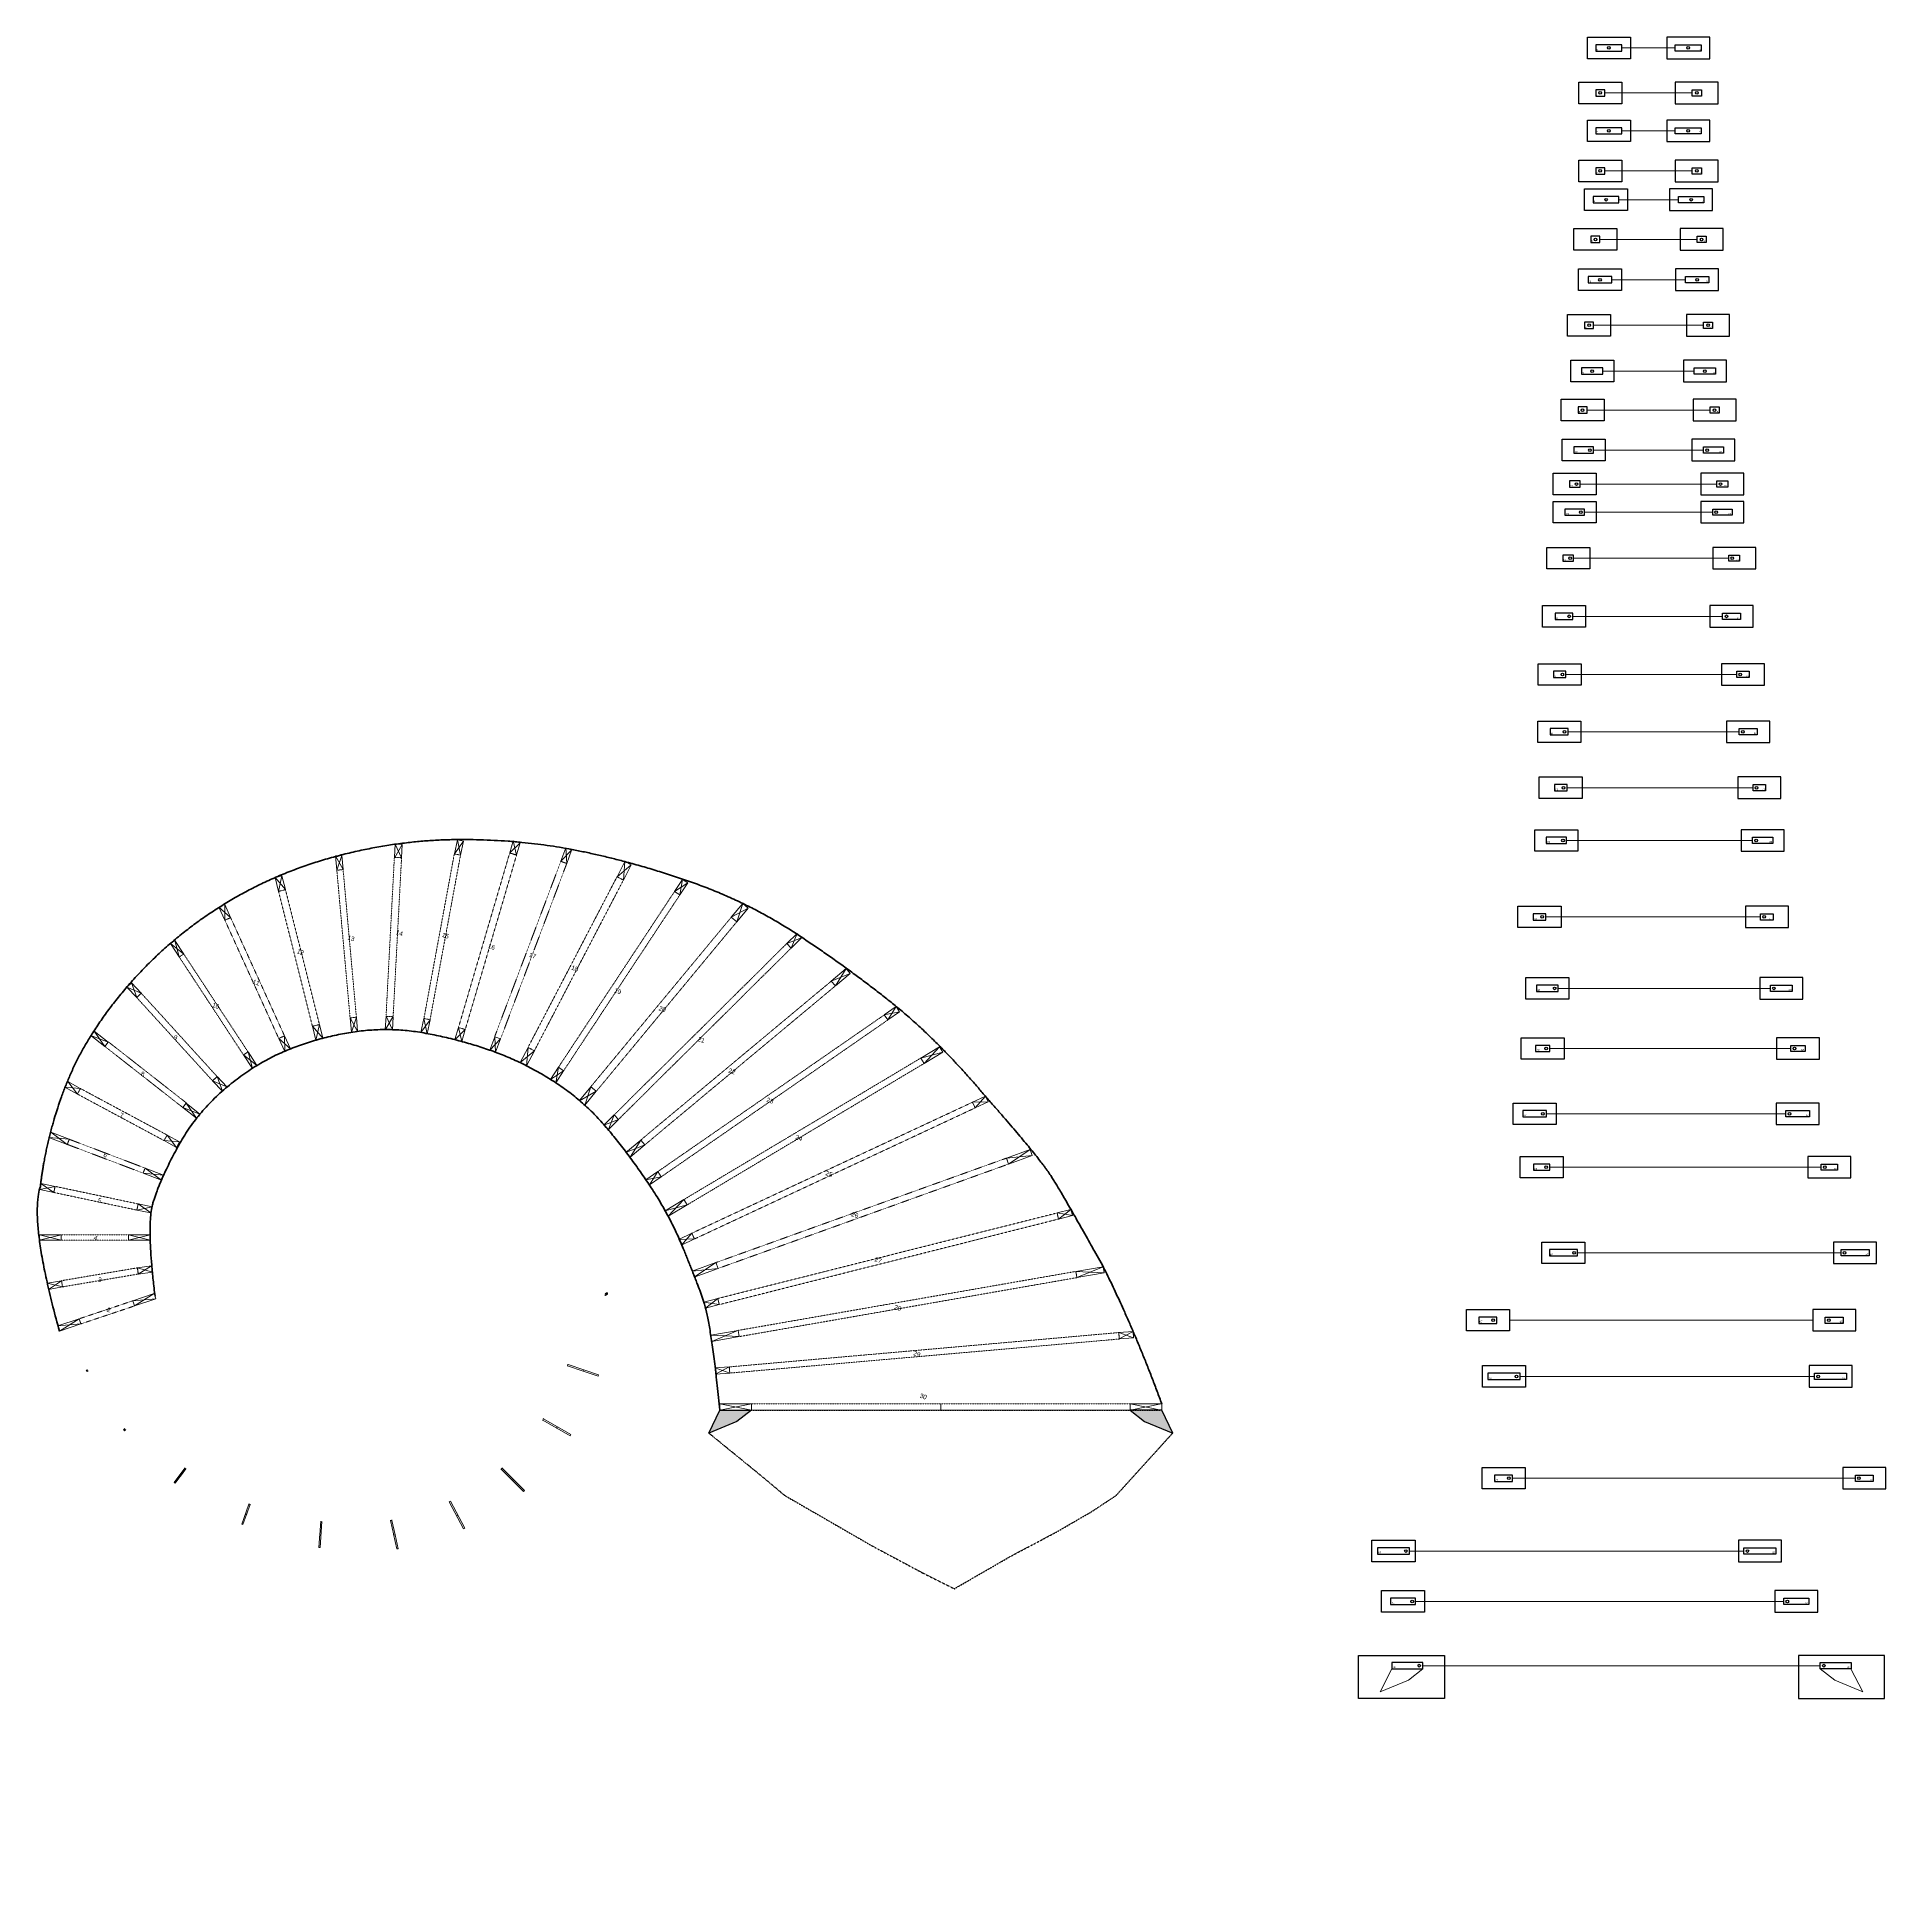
# Model space of a CAD drawing. Header units: inches. Extents: x -1211 to 852, y -6208 to -4135.
import ezdxf

# ---------------------------------------------------------------- set-up
doc = ezdxf.new("R2010")
doc.units = ezdxf.units.IN
doc.header["$LTSCALE"] = 0.2
doc.header["$MEASUREMENT"] = 0
doc.header["$PDMODE"] = 1
doc.header["$PDSIZE"] = -2
doc.linetypes.add('STYLE_01', pattern=[0.41664, 0.20828, -0.20836])
doc.linetypes.add('STYLE_02', pattern=[0.694425, 0.48607, -0.208355])
doc.layers.add('Anchoring', color=1, linetype='Continuous')
for name, color, linetype, lineweight in [('Annotation', 7, 'Continuous', 9), ('None', 7, 'Continuous', 5), ('Whippit', 1, 'Continuous', 5)]:
    doc.layers.add(name, color=color, linetype=linetype, lineweight=lineweight)
doc.styles.add('Tw Cen MT', font='')
doc.styles.get('Tw Cen MT').set_extended_font_data('Tw Cen MT')

# ---------------------------------------------------------------- blocks, each defined once
blk = doc.blocks.new('Group')
at = {"layer": 'None', "color": 7, "linetype": 'Continuous', "lineweight": 18}
for p, q in [((-510.8, 345.6), (-513.1, 344)), ((-510.8, 345.6), (-513.1, 344.4)), ((-512.8, 345.7), (-511.1, 346.9)), ((-510, 345.4), (-512.2, 344)), ((-512, 344.1), (-510, 345.4)), ((-511.1, 346.9), (-510.2, 346.8)), ((-510.8, 345.6), (-511.1, 346.9)), ((-510.8, 345.6), (-510.2, 346.8)), ((-510, 345.4), (-510.8, 345.6)), ((-510.2, 346.8), (-510, 345.4)), ((-1091.6, 260.4), (-1090.7, 260.9)), ((-1090.8, 259), (-1091.6, 260.4)), ((-1089.9, 259.4), (-1090.8, 259)), ((-1090.5, 259.1), (-1090.8, 259)), ((-1090.4, 261), (-1090.7, 260.9)), ((-1089.9, 259.4), (-1090.7, 260.9)), ((-1089.9, 259.4), (-1089.9, 260.1)), ((-1089.6, 259.6), (-1089.9, 259.4)), ((-554.6, 265.3), (-555.1, 265.5)), ((-554.6, 267), (-554.1, 266.9)), ((-554.6, 265.3), (-554.1, 266.9)), ((-537.3, 259.5), (-554.6, 265.3)), ((-554.1, 266.9), (-536.7, 261.1)), ((-520.6, 254), (-538.2, 259.8)), ((-537.3, 259.5), (-536.7, 261.1)), ((-536.7, 261.1), (-520.1, 255.5)), ((-520.1, 255.5), (-520.6, 254)), ((-1049.5, 194.9), (-1050.1, 194.2)), ((-1049.4, 194.9), (-1050.1, 194.2)), ((-1048.9, 192.9), (-1050.1, 194.2)), ((-1048.7, 195.6), (-1049.4, 194.9)), ((-1048.2, 193.5), (-1049.4, 194.9)), ((-1048.2, 193.5), (-1048.9, 192.9)), ((-1047.5, 194.2), (-1048.2, 193.5)), ((-582.2, 204.9), (-582.6, 205.2)), ((-581.4, 206.3), (-582.2, 204.9)), ((-551.8, 187.4), (-582.2, 204.9)), ((-581.8, 206.5), (-581.4, 206.3)), ((-551, 188.8), (-581.4, 206.3)), ((-566.7, 196), (-567.6, 196.5)), ((-565.9, 197.3), (-566.7, 196)), ((-551, 188.8), (-551.8, 187.4)), ((-981.6, 151.2), (-993.4, 135.3)), ((-980.4, 150.9), (-992.5, 134.6)), ((-980.7, 150.5), (-986.7, 142.4)), ((-981.4, 151.6), (-981.6, 151.2)), ((-980.7, 150.5), (-981.6, 151.2)), ((-628.7, 150.2), (-629.1, 150.6)), ((-627.6, 151.3), (-628.7, 150.2)), ((-616.1, 137.4), (-628.7, 150.2)), ((-627.9, 151.7), (-627.6, 151.3)), ((-627.6, 151.3), (-615, 138.6)), ((-992.5, 134.6), (-993.4, 135.3)), ((-986.2, 143.1), (-992.5, 134.6)), ((-991.8, 135.5), (-992.5, 134.6)), ((-986.7, 142.4), (-987.7, 143.1)), ((-604, 125.2), (-616.9, 138.2)), ((-615, 138.6), (-616.1, 137.4)), ((-615, 138.6), (-602.9, 126.3)), ((-602.9, 126.3), (-604, 125.2)), ((-918.1, 88.8), (-910.1, 111.2)), ((-916.9, 88.3), (-908.9, 110.8)), ((-913, 99.3), (-908.8, 111.2)), ((-910, 111.7), (-910.1, 111.2)), ((-908.9, 110.8), (-910.1, 111.2)), ((-686.7, 113.5), (-686.8, 113.8)), ((-685.3, 114.3), (-686.7, 113.5)), ((-670.6, 83.5), (-686.7, 113.5)), ((-685.4, 114.5), (-685.3, 114.3)), ((-669.3, 84.2), (-685.3, 114.3)), ((-916.9, 88.3), (-918.1, 88.8)), ((-913, 99.3), (-914.2, 99.8)), ((-831.1, 76.9), (-830.1, 92.1)), ((-830.7, 62.7), (-828.8, 91.9)), ((-828.8, 91.4), (-830.2, 91.6)), ((-752.2, 92.7), (-752.3, 93.2)), ((-750.8, 93), (-752.2, 92.7)), ((-748.6, 76.6), (-752.2, 92.7)), ((-750.9, 93.5), (-750.8, 93)), ((-750.8, 93), (-747.2, 76.9)), ((-678.8, 98.7), (-678.5, 98.2)), ((-677.1, 98.9), (-678.5, 98.2)), ((-669.3, 84.2), (-670.6, 83.5)), ((-832.1, 62.9), (-831.1, 78)), ((-830.7, 62.7), (-832.1, 62.9)), ((-829.8, 76.8), (-831.1, 76.9)), ((-745.2, 61.1), (-748.9, 77.6)), ((-747.2, 76.9), (-748.6, 76.6)), ((-747.2, 76.9), (-743.7, 61.4)), ((-743.7, 61.4), (-745.2, 61.1))]:
    blk.add_line(p, q, dxfattribs=at)
blk = doc.blocks.new('Group-1')
at = {"layer": 'None', "color": 7, "linetype": 'STYLE_01', "lineweight": 18}
blk.add_lwpolyline([(-1099.5, 317.9), (-1039.8, 337.9), (-1037.9, 332.2), (-1097.6, 312.2)], close=True, dxfattribs=at)
at = {"layer": 'None', "color": 7, "linetype": 'Continuous', "lineweight": 18}
for points in [[(-1039.8, 337.9), (-1015.9, 345.9), (-1014, 340.2), (-1037.9, 332.2)], [(-1123.5, 309.9), (-1099.5, 317.9), (-1097.6, 312.2), (-1121.6, 304.2)]]:
    blk.add_lwpolyline(points, close=True, dxfattribs=at)
blk = doc.blocks.new('Group-2')
at = {"layer": 'None', "color": 7, "linetype": 'Continuous', "lineweight": 18}
for points in [[(-1143.9, 411.4), (-1119.6, 411.4), (-1119.6, 405.4), (-1143.9, 405.4)], [(-1044.7, 411.5), (-1020.4, 411.6), (-1020.4, 405.6), (-1044.7, 405.5)]]:
    blk.add_lwpolyline(points, close=True, dxfattribs=at)
at = {"layer": 'None', "color": 7, "linetype": 'STYLE_01', "lineweight": 18}
blk.add_lwpolyline([(-1119.6, 411.4), (-1044.7, 411.5), (-1044.7, 405.5), (-1119.6, 405.4)], close=True, dxfattribs=at)
blk = doc.blocks.new('Group-3')
at = {"layer": 'None', "color": 7, "linetype": 'Continuous', "lineweight": 18}
for points in [[(-1131.2, 525.9), (-1110.6, 518.1), (-1112.8, 512.4), (-1133.3, 520.2)], [(-1026.1, 486), (-1005.5, 478.2), (-1007.6, 472.6), (-1028.2, 480.4)]]:
    blk.add_lwpolyline(points, close=True, dxfattribs=at)
at = {"layer": 'None', "color": 7, "linetype": 'STYLE_01', "lineweight": 18}
blk.add_lwpolyline([(-1110.6, 518.1), (-1026.1, 486), (-1028.2, 480.4), (-1112.8, 512.4)], close=True, dxfattribs=at)
blk = doc.blocks.new('Group-4')
at = {"layer": 'None', "color": 7, "linetype": 'Continuous', "lineweight": 18}
for points in [[(-1082.7, 638.6), (-1067.3, 626.5), (-1071, 621.8), (-1086.4, 633.9)], [(-980.3, 558.4), (-964.8, 546.3), (-968.5, 541.5), (-984, 553.6)]]:
    blk.add_lwpolyline(points, close=True, dxfattribs=at)
at = {"layer": 'None', "color": 7, "linetype": 'STYLE_01', "lineweight": 18}
blk.add_lwpolyline([(-1067, 626.8), (-980, 558.7), (-984, 553.6), (-1071, 621.8)], close=True, dxfattribs=at)
blk = doc.blocks.new('Group-5')
at = {"layer": 'None', "color": 7, "linetype": 'Continuous', "lineweight": 18}
for points in [[(-992.8, 739.9), (-982.9, 724.8), (-987.9, 721.5), (-997.8, 736.6)], [(-911.1, 615.5), (-901.3, 600.5), (-906.3, 597.2), (-916.2, 612.2)]]:
    blk.add_lwpolyline(points, close=True, dxfattribs=at)
at = {"layer": 'None', "color": 7, "linetype": 'STYLE_01', "lineweight": 18}
blk.add_lwpolyline([(-982.9, 724.8), (-911.1, 615.5), (-916.2, 612.2), (-987.9, 721.5)], close=True, dxfattribs=at)
blk = doc.blocks.new('Group-6')
at = {"layer": 'None', "color": 7, "linetype": 'Continuous', "lineweight": 18}
for points in [[(-873.3, 812), (-869.4, 796.6), (-877.1, 794.6), (-881, 810)], [(-831.5, 646.2), (-827.6, 630.8), (-835.4, 628.8), (-839.3, 644.2)]]:
    blk.add_lwpolyline(points, close=True, dxfattribs=at)
at = {"layer": 'None', "color": 7, "linetype": 'STYLE_01', "lineweight": 18}
blk.add_lwpolyline([(-869.4, 796.6), (-831.5, 646.2), (-839.3, 644.2), (-877.1, 794.6)], close=True, dxfattribs=at)
blk = doc.blocks.new('Group-7')
at = {"layer": 'None', "color": 7, "linetype": 'STYLE_01', "lineweight": 18}
blk.add_lwpolyline([(-739.9, 832.2), (-749.3, 654.9), (-757.2, 655.3), (-747.9, 832.7)], close=True, dxfattribs=at)
at = {"layer": 'None', "color": 7, "linetype": 'Continuous', "lineweight": 18}
for points in [[(-739.1, 846.8), (-739.9, 832.2), (-747.9, 832.7), (-747.1, 847.3)], [(-749.3, 654.9), (-750, 640.3), (-758, 640.7), (-757.2, 655.3)]]:
    blk.add_lwpolyline(points, close=True, dxfattribs=at)
blk = doc.blocks.new('Group-8')
at = {"layer": 'None', "color": 7, "linetype": 'Continuous', "lineweight": 18}
for points in [[(-607.6, 848.8), (-611.6, 835.3), (-619.2, 837.6), (-615.3, 851)], [(-668.8, 640.6), (-672.7, 627.1), (-680.4, 629.4), (-676.4, 642.8)]]:
    blk.add_lwpolyline(points, close=True, dxfattribs=at)
at = {"layer": 'None', "color": 7, "linetype": 'STYLE_01', "lineweight": 18}
blk.add_lwpolyline([(-611.6, 835.1), (-668.8, 640.6), (-676.4, 642.8), (-619.3, 837.3)], close=True, dxfattribs=at)
blk = doc.blocks.new('Group-9')
at = {"layer": 'None', "color": 7, "linetype": 'STYLE_01', "lineweight": 18}
blk.add_lwpolyline([(-492.4, 807.3), (-591.7, 616.9), (-598.8, 620.6), (-499.5, 811)], close=True, dxfattribs=at)
at = {"layer": 'None', "color": 7, "linetype": 'Continuous', "lineweight": 18}
for points in [[(-483.6, 824.2), (-492.4, 807.3), (-499.5, 811), (-490.7, 827.9)], [(-591.7, 616.9), (-600.5, 600), (-607.6, 603.7), (-598.8, 620.6)]]:
    blk.add_lwpolyline(points, close=True, dxfattribs=at)
blk = doc.blocks.new('Group-10')
at = {"layer": 'None', "color": 7, "linetype": 'Continuous', "lineweight": 18}
for points in [[(-353.2, 776.1), (-365.9, 760.7), (-372.1, 765.8), (-359.3, 781.2)], [(-522.6, 571.7), (-535.3, 556.2), (-541.5, 561.4), (-528.7, 576.8)]]:
    blk.add_lwpolyline(points, close=True, dxfattribs=at)
at = {"layer": 'None', "color": 7, "linetype": 'STYLE_01', "lineweight": 18}
blk.add_lwpolyline([(-365.9, 760.7), (-522.6, 571.7), (-528.7, 576.8), (-372.1, 765.8)], close=True, dxfattribs=at)
blk = doc.blocks.new('Group-11')
at = {"layer": 'None', "color": 7, "linetype": 'Continuous', "lineweight": 18}
for p, q in [((-243.8, 708.5), (-255.9, 689.2)), ((-260.4, 694.6), (-239.4, 703)), ((-468.5, 511.9), (-489.5, 503.5)), ((-473, 517.3), (-485, 498.1))]:
    blk.add_line(p, q, dxfattribs=at)
for points in [[(-260.4, 694.6), (-243.8, 708.5), (-239.4, 703), (-255.9, 689.2)], [(-489.5, 503.5), (-473, 517.3), (-468.5, 511.9), (-485, 498.1)]]:
    blk.add_lwpolyline(points, close=True, dxfattribs=at)
at = {"layer": 'None', "color": 7, "linetype": 'STYLE_01', "lineweight": 18}
blk.add_lwpolyline([(-473, 517.3), (-260.4, 694.6), (-255.9, 689.2), (-468.5, 511.9)], close=True, dxfattribs=at)
blk = doc.blocks.new('Group-12')
at = {"layer": 'None', "color": 7, "linetype": 'STYLE_01', "lineweight": 18}
blk.add_lwpolyline([(-424.7, 451), (-160.6, 608.7), (-157, 602.7), (-421.3, 444.9)], close=True, dxfattribs=at)
at = {"layer": 'None', "color": 7, "linetype": 'Continuous', "lineweight": 18}
for points in [[(-160.6, 608.7), (-139.6, 621.2), (-136, 615.2), (-157, 602.7)], [(-445.9, 438.3), (-424.9, 450.8), (-421.3, 444.9), (-442.3, 432.3)]]:
    blk.add_lwpolyline(points, close=True, dxfattribs=at)
blk = doc.blocks.new('Group-13')
at = {"layer": 'None', "color": 7, "linetype": 'Continuous', "lineweight": 18}
for points in [[(-65, 497.1), (-38.6, 506.6), (-36.3, 500), (-62.6, 490.5)], [(-415.5, 371), (-389.1, 380.6), (-386.8, 374), (-413.3, 364.4)]]:
    blk.add_lwpolyline(points, close=True, dxfattribs=at)
at = {"layer": 'None', "color": 7, "linetype": 'STYLE_01', "lineweight": 18}
blk.add_lwpolyline([(-389.1, 380.6), (-65, 497.1), (-62.6, 490.5), (-386.8, 374)], close=True, dxfattribs=at)
blk = doc.blocks.new('Group-14')
at = {"layer": 'None', "color": 7, "linetype": 'Continuous', "lineweight": 18}
for points in [[(12.4, 370.7), (42.9, 376), (44.1, 369.1), (13.6, 363.8)], [(-395, 299.6), (-364.4, 304.9), (-363.2, 298), (-393.8, 292.7)]]:
    blk.add_lwpolyline(points, close=True, dxfattribs=at)
at = {"layer": 'None', "color": 7, "linetype": 'STYLE_01', "lineweight": 18}
blk.add_lwpolyline([(-364.4, 304.9), (12.4, 370.7), (13.6, 363.8), (-363.2, 298)], close=True, dxfattribs=at)
blk = doc.blocks.new('Group-15')
at = {"layer": 'None', "color": 7, "linetype": 'Continuous', "lineweight": 18}
for points in [[(-384.9, 223), (-349.6, 223), (-349.6, 216), (-384.9, 216)], [(73, 223), (108.3, 223), (108.3, 216), (73, 216)]]:
    blk.add_lwpolyline(points, close=True, dxfattribs=at)
at = {"layer": 'None', "color": 7, "linetype": 'STYLE_01', "lineweight": 18}
blk.add_lwpolyline([(-349.6, 223), (73, 223), (73, 216), (-349.6, 216)], close=True, dxfattribs=at)
blk = doc.blocks.new('Group-16')
at = {"layer": 'None', "linetype": 'Continuous', "lineweight": 0}
for points in [[(-397.1, 190.4), (-384.9, 216), (-349.6, 216), (-365.8, 203.3)], [(120.5, 190.4), (108.3, 216), (73, 216), (89.1, 203.3)]]:
    blk.add_hatch(color=8, dxfattribs=at).paths.add_polyline_path(points)
at = {"layer": 'None', "color": 7, "linetype": 'Continuous', "lineweight": 18}
for p, q in [((-681, 836.7), (-670.7, 850.8)), ((-677.5, 852.3), (-674.1, 835.2)), ((-615.3, 851), (-611.6, 835.1)), ((-813.5, 834.2), (-805.1, 818.9)), ((-812.1, 818.3), (-806.5, 834.8)), ((-739.1, 846.8), (-747.9, 831.6)), ((-747.1, 847.3), (-739.9, 832.2)), ((-607.6, 848.8), (-618.9, 837.5)), ((-562.2, 828.2), (-550.1, 840.8)), ((-556.6, 843.2), (-555.6, 825.8)), ((-881, 810), (-869.4, 796.6)), ((-873.3, 812), (-877.1, 794.6)), ((-483.6, 824.2), (-499.5, 811)), ((-490.7, 827.9), (-492.4, 807.3)), ((-435.3, 794.6), (-420.6, 804.1)), ((-426.5, 808), (-429.4, 790.8)), ((-943.6, 777.1), (-930.6, 765.4)), ((-937, 762.5), (-937.2, 780)), ((-353.2, 776.1), (-372.1, 765.8)), ((-359.3, 781.2), (-365.9, 760.7)), ((-298.7, 747.8), (-305.2, 731.5)), ((-982.9, 724.8), (-997.8, 736.6)), ((-992.8, 739.9), (-987.9, 721.5)), ((-310.1, 736.5), (-293.8, 742.8)), ((-1046.4, 687.9), (-1030.3, 681.1)), ((-1035.4, 676.3), (-1041.3, 692.7)), ((-188.2, 666.1), (-197.4, 651.2)), ((-839.3, 644.2), (-827.6, 630.8)), ((-831.5, 646.2), (-835.4, 628.8)), ((-797.3, 653.6), (-788.9, 638.3)), ((-795.9, 637.7), (-790.3, 654.3)), ((-749.6, 654.9), (-757.8, 640.7)), ((-757.2, 655.3), (-750, 640.3)), ((-718.4, 637.4), (-708.1, 651.5)), ((-714.9, 653), (-711.5, 635.9)), ((-676.4, 642.8), (-672.7, 627.1)), ((-201.3, 656.9), (-184.2, 660.3)), ((-1067.3, 626.5), (-1086.4, 633.9)), ((-1082.7, 638.6), (-1071, 621.8)), ((-876.9, 630.6), (-863.9, 619)), ((-870.2, 616.1), (-870.5, 633.5)), ((-668.8, 640.6), (-680, 629.3)), ((-641.5, 617.6), (-629.4, 630.2)), ((-636, 632.6), (-634.9, 615.2)), ((-916.2, 612.2), (-901.3, 600.5)), ((-911.1, 615.5), (-906.3, 597.2)), ((-591.7, 616.9), (-607.6, 603.7)), ((-598.8, 620.6), (-600.5, 600)), ((-160.6, 608.7), (-136, 615.2)), ((-139.6, 621.2), (-157, 602.7)), ((-1101.6, 568.6), (-1112.4, 582.4)), ((-950.8, 583.3), (-934.7, 576.5)), ((-939.8, 571.7), (-945.7, 588.1)), ((-573.8, 585), (-559.1, 594.5)), ((-564.9, 598.4), (-567.9, 581.2)), ((-1115.7, 576.2), (-1098.3, 574.8)), ((-522.6, 571.7), (-541.2, 560.9)), ((-528.7, 576.8), (-535.3, 556.2)), ((-103, 559.4), (-85.5, 560)), ((-88.5, 566.3), (-100, 553.1)), ((-964.8, 546.3), (-984, 553.6)), ((-980.3, 558.4), (-968.5, 541.5)), ((-514.1, 534), (-497.8, 540.3)), ((-502.7, 545.3), (-509.1, 529)), ((-1110.6, 518.1), (-1133.3, 520.2)), ((-1131.2, 525.9), (-1112.8, 512.4)), ((-990.8, 509.1), (-1001.5, 522.9)), ((-1004.9, 516.7), (-987.5, 515.3)), ((-65, 497.1), (-36.3, 500)), ((-38.6, 506.6), (-62.6, 490.5)), ((-1005.5, 478.2), (-1028.2, 480.4)), ((-1026.1, 486), (-1007.6, 472.6)), ((-454.1, 482), (-463.2, 467.2)), ((-1143.6, 462), (-1126.5, 465.6)), ((-1127.9, 458.8), (-1142.2, 468.9)), ((-467.2, 472.9), (-450.1, 476.3)), ((-1035.1, 439.1), (-1018.1, 442.7)), ((-1019.5, 435.9), (-1033.7, 446)), ((-445.8, 438.4), (-421.3, 444.9)), ((-424.9, 450.8), (-442.3, 432.3)), ((-8.6, 435.9), (8.6, 433)), ((6.9, 439.8), (-6.9, 429.1)), ((-1143.9, 411.4), (-1119.6, 405.4)), ((-1119.6, 411.4), (-1143.9, 405.4)), ((-1020.4, 411.6), (-1044.7, 405.6)), ((-1044.7, 411.5), (-1020.4, 405.6)), ((-430.5, 406.4), (-413.1, 406.9)), ((-416.1, 413.3), (-427.5, 400.1)), ((-1017.8, 370), (-1034.6, 374.7)), ((-1033.6, 367.8), (-1018.8, 376.9)), ((-415.5, 371), (-386.8, 374)), ((-389.1, 380.6), (-413.3, 364.4)), ((42.9, 376), (13.6, 363.8)), ((-1118, 353.5), (-1135, 357.6)), ((-1133.7, 350.7), (-1119.2, 360.4)), ((12.4, 370.7), (44.1, 369.1)), ((-1039.8, 337.9), (-1014, 340.2)), ((-1015.9, 345.9), (-1037.9, 332.2)), ((-402.6, 336.6), (-385.4, 333.7)), ((-387.1, 340.5), (-400.9, 329.8)), ((-1123.2, 310), (-1097.6, 312.2)), ((-1099.5, 317.9), (-1121.6, 304.2)), ((-395, 299.6), (-363.2, 298)), ((-363.8, 305), (-393.8, 292.7)), ((60.4, 302.5), (76.8, 296.7)), ((76.3, 303.7), (60.9, 295.5)), ((-390.1, 263), (-373.7, 257.3)), ((-374.2, 264.2), (-389.6, 256.1)), ((-384.9, 223), (-349.6, 216)), ((-349.6, 223), (-384.9, 216)), ((-384.9, 216), (108.3, 216)), ((-384.9, 216), (81.5, 216)), ((73, 223), (107.7, 216)), ((107.7, 223), (73, 216))]:
    blk.add_line(p, q, dxfattribs=at)
at = {"layer": 'None', "color": 7, "linetype": 'STYLE_02', "lineweight": 25}
blk.add_line((-352.7, 216), (107.7, 216), dxfattribs=at)
at = {"layer": 'None', "color": 7, "linetype": 'Continuous', "lineweight": 18}
for points in [[(-681, 836.7), (-677.5, 852.3), (-670.7, 850.8), (-674.1, 835.2)], [(-812.1, 818.3), (-813.5, 834.2), (-806.5, 834.8), (-805.1, 818.9)], [(-562.2, 828.2), (-556.6, 843.2), (-550.1, 840.8), (-555.6, 825.8)], [(-435.3, 794.6), (-426.5, 808), (-420.6, 804.1), (-429.4, 790.8)], [(-937, 762.5), (-943.6, 777.1), (-937.2, 780), (-930.6, 765.4)], [(-310.1, 736.5), (-298.7, 747.8), (-293.8, 742.8), (-305.2, 731.5)], [(-1035.4, 676.3), (-1046.4, 687.9), (-1041.3, 692.7), (-1030.3, 681.1)], [(-188.2, 666.1), (-201.3, 656.9), (-197.4, 651.2), (-184.2, 660.3)], [(-795.9, 637.7), (-797.3, 653.6), (-790.3, 654.3), (-788.9, 638.3)], [(-718.4, 637.4), (-714.9, 653), (-708.1, 651.5), (-711.5, 635.9)], [(-870.2, 616.1), (-876.9, 630.6), (-870.5, 633.5), (-863.9, 619)], [(-641.5, 617.6), (-636, 632.6), (-629.4, 630.2), (-634.9, 615.2)], [(-1101.6, 568.6), (-1115.7, 576.2), (-1112.4, 582.4), (-1098.3, 574.8)], [(-939.8, 571.7), (-950.8, 583.3), (-945.7, 588.1), (-934.7, 576.5)], [(-573.8, 585), (-564.9, 598.4), (-559.1, 594.5), (-567.9, 581.2)], [(-103, 559.4), (-88.5, 566.3), (-85.5, 560), (-100, 553.1)], [(-514.1, 534), (-502.7, 545.3), (-497.8, 540.3), (-509.1, 529)], [(-990.8, 509.1), (-1004.9, 516.7), (-1001.5, 522.9), (-987.5, 515.3)], [(-467.2, 472.9), (-454.1, 482), (-450.1, 476.3), (-463.2, 467.2)], [(-1127.9, 458.8), (-1143.6, 462), (-1142.2, 468.9), (-1126.5, 465.6)], [(-1019.5, 435.9), (-1035.1, 439.1), (-1033.7, 446), (-1018.1, 442.7)], [(-8.6, 435.9), (6.9, 439.8), (8.6, 433), (-6.9, 429.1)], [(-430.5, 406.4), (-416.1, 413.3), (-413.1, 406.9), (-427.5, 400.1)], [(-1017.8, 370), (-1033.6, 367.8), (-1034.6, 374.7), (-1018.8, 376.9)], [(-1118, 353.5), (-1133.7, 350.7), (-1135, 357.6), (-1119.2, 360.4)], [(-402.6, 336.6), (-387.1, 340.5), (-385.4, 333.7), (-400.9, 329.8)], [(60.4, 302.5), (76.3, 303.7), (76.8, 296.7), (60.9, 295.5)], [(-390.1, 263), (-374.2, 264.2), (-373.7, 257.3), (-389.6, 256.1)]]:
    blk.add_lwpolyline(points, close=True, dxfattribs=at)
at = {"layer": 'None', "color": 7, "linetype": 'STYLE_02', "lineweight": 18}
for points in [[(-681, 836.7), (-714.9, 653), (-708.1, 651.5), (-674.1, 835.2), (-681, 836.4)], [(-1098.3, 574.8), (-1001.5, 522.9), (-1004.9, 516.7), (-1101.6, 568.6), (-1098.2, 574.6)], [(-1126.5, 465.6), (-1033.7, 446), (-1035.1, 439.1), (-1127.9, 458.8), (-1126.6, 465.4)]]:
    blk.add_lwpolyline(points, dxfattribs=at)
for points in [[(-805.1, 818.9), (-790.3, 654.3), (-797.3, 653.6), (-812.1, 818.3)], [(-562.2, 828.2), (-636, 632.6), (-629.4, 630.2), (-555.6, 825.8)], [(-435.3, 794.6), (-564.9, 598.4), (-559.1, 594.5), (-429.4, 790.8)], [(-930.6, 765.4), (-870.5, 633.5), (-876.9, 630.6), (-937, 762.5)], [(-305.2, 731.5), (-310.1, 736.5), (-502.7, 545.3), (-497.8, 540.3)], [(-1030.4, 681.2), (-945.7, 588.1), (-950.6, 583.2), (-1035.4, 676.3), (-1030.1, 681.4)], [(-197.4, 651.2), (-450.1, 476.3), (-454.1, 482), (-201.3, 656.9)], [(-1119.1, 360.4), (-1034.6, 374.7), (-1033.6, 367.8), (-1118.1, 353.5)]]:
    blk.add_lwpolyline(points, close=True, dxfattribs=at)
at = {"layer": 'None', "color": 7, "linetype": 'STYLE_01', "lineweight": 18}
for points in [[(-416.1, 413.3), (-103, 559.4), (-100, 553.1), (-413.1, 406.9)], [(-387.1, 340.5), (-8.6, 435.9), (-6.9, 429.1), (-385.4, 333.7)], [(-374.2, 264.2), (60.4, 302.5), (61, 295.3), (-373.7, 257.3)]]:
    blk.add_lwpolyline(points, close=True, dxfattribs=at)
at = {"layer": 'None', "color": 7, "linetype": 'Continuous', "lineweight": 25}
for points in [[(-397.1, 190.4), (-384.9, 216), (-349.6, 216), (-365.8, 203.3)], [(120.5, 190.4), (108.3, 216), (73, 216), (89.1, 203.3)]]:
    blk.add_lwpolyline(points, close=True, dxfattribs=at)
at = {"layer": 'None', "color": 7, "linetype": 'STYLE_02', "lineweight": 25}
blk.add_lwpolyline([(-397.1, 190.4), (-344.5, 147.6), (-312.4, 120.8), (-215.4, 64.8), (-159.6, 35), (-123.2, 16.7), (-60.1, 53.1), (-9.6, 79.8), (29, 102.1), (57.4, 120.8), (120.5, 190.4)], dxfattribs=at)
at = {"layer": 'None', "color": 7, "linetype": 'Continuous', "lineweight": 35}
blk.add_open_spline([(-1121.6, 304.2), (-1155.5, 425.9), (-1142.9, 465.5), (-1136, 523.8), (-1092.3, 634.4), (-1001.1, 740.6), (-883.4, 814.7), (-746.5, 851.7), (-614.2, 853.2), (-492.5, 830.9), (-356.3, 784.6), (-244.3, 711.3), (-142, 629.7), (-86.2, 563.5), (-28.6, 498.2), (-0.4, 453.7), (42.9, 376), (77, 307.9), (108.3, 223)], degree=2, knots=[0, 0, 0, 1, 1, 2, 3, 4, 5, 6, 7, 8, 9, 10, 11, 11, 12, 13, 13, 14, 14, 14], dxfattribs=at)
blk.add_open_spline([(-384.9, 216), (-394.2, 313.7), (-414.2, 369), (-442, 435.3), (-486.6, 501.8), (-536.2, 560.8), (-603.3, 604.1), (-675.8, 629.7), (-754, 643.7), (-832.2, 632.1), (-904.7, 602.1), (-969.8, 546.1), (-1009.7, 472.5), (-1024.7, 422), (-1014.9, 343)], degree=2, dxfattribs=at)
at = {"layer": 'None', "color": 7}
for name in ['Group-8', 'Group-7', 'Group-6', 'Group-9', 'Group-10', 'Group-5', 'Group-11', 'Group-4', 'Group-12', 'Group-3', 'Group-13', 'Group-2', 'Group-14', 'Group-1', 'Group', 'Group-15']:
    blk.add_blockref(name, (0, 0), dxfattribs=at)
at = {"layer": 'None', "color": 7, "char_height": 5.06, "attachment_point": 1, "rotation": 340.9958, "line_spacing_factor": 1.094749, "style": 'Tw Cen MT'}
for s, insert in [('14', (-745.1, 751.9)), ('15', (-693.7, 749)), ('12', (-855.5, 730.6)), ('13', (-799.1, 746.1)), ('16', (-642.3, 736.5)), ('17', (-596.6, 726.7)), ('18', (-549.4, 712.4)), ('11', (-904.9, 696.7)), ('19', (-501.5, 687)), ('10', (-950, 670.7)), ('20', (-451.8, 667)), ('9', (-993, 634.7)), ('21', (-408.3, 632.7)), ('8', (-1029.7, 594)), ('22', (-374.1, 597.6)), ('23', (-331.6, 565)), ('7', (-1053, 548)), ('24', (-299.3, 523.2)), ('6', (-1071.4, 503.6)), ('25', (-265.7, 483.1)), ('5', (-1077.8, 452.9)), ('26', (-237, 437.3)), ('4', (-1082.2, 411)), ('27', (-211, 387)), ('3', (-1077.6, 364.5)), ('28', (-189.1, 333.7)), ('2', (-1067.5, 330.9)), ('29', (-167.7, 282.3)), ('30', (-160.6, 234.9))]:
    blk.add_mtext(s, dxfattribs=dict(at, insert=insert))

msp = doc.modelspace()

# ---------------------------------------------------------------- linework, layer by layer
at = {"layer": 'Anchoring'}
for points in [[(518.7, -4159.4), (518.7, -4135.4), (566.7, -4135.4), (566.7, -4159.4)], [(528.2, -4150.9), (557.2, -4150.9), (557.2, -4143.9), (528.2, -4143.9)], [(655.2, -4159.4), (655.2, -4135.4), (607.2, -4135.4), (607.2, -4159.4)], [(645.7, -4150.9), (616.7, -4150.9), (616.7, -4143.9), (645.7, -4143.9)], [(509.1, -4209.6), (509.1, -4185.6), (557.1, -4185.6), (557.1, -4209.6)], [(664.8, -4209.6), (664.8, -4185.6), (616.8, -4185.6), (616.8, -4209.6)], [(528, -4201.1), (538.1, -4201.1), (538.1, -4194.1), (528, -4194.1)], [(645.9, -4201.1), (635.8, -4201.1), (635.8, -4194.1), (645.9, -4194.1)], [(518.7, -4251.9), (518.7, -4227.9), (566.7, -4227.9), (566.7, -4251.9)], [(528.2, -4243.4), (557.2, -4243.4), (557.2, -4236.4), (528.2, -4236.4)], [(655.2, -4251.9), (655.2, -4227.9), (607.2, -4227.9), (607.2, -4251.9)], [(645.7, -4243.4), (616.7, -4243.4), (616.7, -4236.4), (645.7, -4236.4)], [(509.1, -4296.6), (509.1, -4272.6), (557.1, -4272.6), (557.1, -4296.6)], [(528, -4288.1), (538.1, -4288.1), (538.1, -4281.1), (528, -4281.1)], [(664.8, -4296.6), (664.8, -4272.6), (616.8, -4272.6), (616.8, -4296.6)], [(645.9, -4288.1), (635.8, -4288.1), (635.8, -4281.1), (645.9, -4281.1)], [(515.5, -4328.7), (515.5, -4304.7), (563.5, -4304.7), (563.5, -4328.7)], [(658.4, -4328.7), (658.4, -4304.7), (610.4, -4304.7), (610.4, -4328.7)], [(525.2, -4320.2), (553.7, -4320.2), (553.7, -4313.2), (525.2, -4313.2)], [(648.7, -4320.2), (620.2, -4320.2), (620.2, -4313.2), (648.7, -4313.2)], [(503.7, -4373), (503.7, -4349), (551.7, -4349), (551.7, -4373)], [(670.2, -4373), (670.2, -4349), (622.2, -4349), (622.2, -4373)], [(522.6, -4364.5), (532.7, -4364.5), (532.7, -4357.5), (522.6, -4357.5)], [(651.3, -4364.5), (641.2, -4364.5), (641.2, -4357.5), (651.3, -4357.5)], [(508.8, -4418), (508.8, -4394), (556.8, -4394), (556.8, -4418)], [(519.7, -4409.5), (545.9, -4409.5), (545.9, -4402.5), (519.7, -4402.5)], [(665.1, -4418), (665.1, -4394), (617.1, -4394), (617.1, -4418)], [(654.2, -4409.5), (628, -4409.5), (628, -4402.5), (654.2, -4402.5)], [(496.6, -4468.8), (496.6, -4444.8), (544.6, -4444.8), (544.6, -4468.8)], [(515.5, -4460.3), (525.6, -4460.3), (525.6, -4453.3), (515.5, -4453.3)], [(677.3, -4468.8), (677.3, -4444.8), (629.3, -4444.8), (629.3, -4468.8)], [(658.4, -4460.3), (648.3, -4460.3), (648.3, -4453.3), (658.4, -4453.3)], [(500.1, -4519.9), (500.1, -4495.9), (548.1, -4495.9), (548.1, -4519.9)], [(673.8, -4519.9), (673.8, -4495.9), (625.8, -4495.9), (625.8, -4519.9)], [(512.3, -4511.4), (536, -4511.4), (536, -4504.4), (512.3, -4504.4)], [(661.6, -4511.4), (637.9, -4511.4), (637.9, -4504.4), (661.6, -4504.4)], [(489.3, -4563.4), (489.3, -4539.4), (537.3, -4539.4), (537.3, -4563.4)], [(508.3, -4554.9), (518.3, -4554.9), (518.3, -4547.9), (508.3, -4547.9)], [(684.6, -4563.4), (684.6, -4539.4), (636.6, -4539.4), (636.6, -4563.4)], [(665.6, -4554.9), (655.6, -4554.9), (655.6, -4547.9), (665.6, -4547.9)], [(490.6, -4608), (490.6, -4584), (538.6, -4584), (538.6, -4608)], [(503.5, -4599.5), (525.6, -4599.5), (525.6, -4592.5), (503.5, -4592.5)], [(683.3, -4608), (683.3, -4584), (635.3, -4584), (635.3, -4608)], [(670.4, -4599.5), (648.3, -4599.5), (648.3, -4592.5), (670.4, -4592.5)], [(480.6, -4645.9), (480.6, -4621.9), (528.6, -4621.9), (528.6, -4645.9)], [(498.6, -4637.4), (510.7, -4637.4), (510.7, -4630.4), (498.6, -4630.4)], [(693.3, -4645.9), (693.3, -4621.9), (645.3, -4621.9), (645.3, -4645.9)], [(675.3, -4637.4), (663.2, -4637.4), (663.2, -4630.4), (675.3, -4630.4)], [(480.5, -4677.3), (480.5, -4653.3), (528.5, -4653.3), (528.5, -4677.3)], [(493.5, -4668.8), (515.4, -4668.8), (515.4, -4661.8), (493.5, -4661.8)], [(693.4, -4677.3), (693.4, -4653.3), (645.4, -4653.3), (645.4, -4677.3)], [(680.4, -4668.8), (658.5, -4668.8), (658.5, -4661.8), (680.4, -4661.8)], [(473.4, -4728.6), (473.4, -4704.6), (521.4, -4704.6), (521.4, -4728.6)], [(491.4, -4720.1), (503.4, -4720.1), (503.4, -4713.1), (491.4, -4713.1)], [(706.5, -4728.6), (706.5, -4704.6), (658.5, -4704.6), (658.5, -4728.6)], [(688.5, -4720.1), (676.4, -4720.1), (676.4, -4713.1), (688.5, -4713.1)], [(468.6, -4793.5), (468.6, -4769.5), (516.6, -4769.5), (516.6, -4793.5)], [(482.6, -4785), (502.6, -4785), (502.6, -4778), (482.6, -4778)], [(703.5, -4793.5), (703.5, -4769.5), (655.5, -4769.5), (655.5, -4793.5)], [(689.5, -4785), (669.5, -4785), (669.5, -4778), (689.5, -4778)], [(463.8, -4858.3), (463.8, -4834.3), (511.8, -4834.3), (511.8, -4858.3)], [(480.8, -4849.8), (494.8, -4849.8), (494.8, -4842.8), (480.8, -4842.8)], [(716.3, -4858.3), (716.3, -4834.3), (668.3, -4834.3), (668.3, -4858.3)], [(699.3, -4849.8), (685.3, -4849.8), (685.3, -4842.8), (699.3, -4842.8)], [(463.3, -4922.3), (463.3, -4898.3), (511.3, -4898.3), (511.3, -4922.3)], [(477.1, -4913.8), (497.4, -4913.8), (497.4, -4906.8), (477.1, -4906.8)], [(722.1, -4922.3), (722.1, -4898.3), (674.1, -4898.3), (674.1, -4922.3)], [(708.2, -4913.8), (687.9, -4913.8), (687.9, -4906.8), (708.2, -4906.8)], [(465, -4984.7), (465, -4960.7), (513, -4960.7), (513, -4984.7)], [(482, -4976.2), (496, -4976.2), (496, -4969.2), (482, -4969.2)], [(734.5, -4984.7), (734.5, -4960.7), (686.5, -4960.7), (686.5, -4984.7)], [(717.6, -4976.2), (703.5, -4976.2), (703.5, -4969.2), (717.6, -4969.2)], [(460.2, -5043.5), (460.2, -5019.5), (508.2, -5019.5), (508.2, -5043.5)], [(472.9, -5035), (495.5, -5035), (495.5, -5028), (472.9, -5028)], [(738.4, -5043.5), (738.4, -5019.5), (690.4, -5019.5), (690.4, -5043.5)], [(725.7, -5035), (703.1, -5035), (703.1, -5028), (725.7, -5028)], [(441.3, -5128.8), (441.3, -5104.8), (489.3, -5104.8), (489.3, -5128.8)], [(458.3, -5120.3), (472.3, -5120.3), (472.3, -5113.3), (458.3, -5113.3)], [(743, -5128.8), (743, -5104.8), (695, -5104.8), (695, -5128.8)], [(726.1, -5120.3), (712, -5120.3), (712, -5113.3), (726.1, -5113.3)], [(450, -5208.5), (450, -5184.5), (498, -5184.5), (498, -5208.5)], [(461.8, -5200), (486.2, -5200), (486.2, -5193), (461.8, -5193)], [(759.1, -5208.5), (759.1, -5184.5), (711.1, -5184.5), (711.1, -5208.5)], [(747.3, -5200), (722.9, -5200), (722.9, -5193), (747.3, -5193)], [(444.8, -5275.6), (444.8, -5251.6), (492.8, -5251.6), (492.8, -5275.6)], [(460.8, -5267.1), (476.8, -5267.1), (476.8, -5260.1), (460.8, -5260.1)], [(777.8, -5275.6), (777.8, -5251.6), (729.8, -5251.6), (729.8, -5275.6)], [(761.8, -5267.1), (745.8, -5267.1), (745.8, -5260.1), (761.8, -5260.1)], [(435.8, -5348.4), (435.8, -5324.4), (483.8, -5324.4), (483.8, -5348.4)], [(777.3, -5348.4), (777.3, -5324.4), (729.3, -5324.4), (729.3, -5348.4)], [(446.6, -5339.9), (473, -5339.9), (473, -5332.9), (446.6, -5332.9)], [(766.4, -5339.9), (740.1, -5339.9), (740.1, -5332.9), (766.4, -5332.9)], [(443.7, -5408), (443.7, -5384), (491.7, -5384), (491.7, -5408)], [(812.6, -5408), (812.6, -5384), (764.6, -5384), (764.6, -5408)], [(458.7, -5399.5), (476.8, -5399.5), (476.8, -5392.5), (458.7, -5392.5)], [(797.7, -5399.5), (779.6, -5399.5), (779.6, -5392.5), (797.7, -5392.5)], [(468, -5503.5), (468, -5479.5), (516, -5479.5), (516, -5503.5)], [(476.3, -5495), (507.8, -5495), (507.8, -5488), (476.3, -5488)], [(841.4, -5503.5), (841.4, -5479.5), (793.4, -5479.5), (793.4, -5503.5)], [(833.2, -5495), (801.7, -5495), (801.7, -5488), (833.2, -5488)], [(383.7, -5578.7), (383.7, -5554.7), (431.7, -5554.7), (431.7, -5578.7)], [(397.6, -5570.2), (417.7, -5570.2), (417.7, -5563.2), (397.6, -5563.2)], [(818.1, -5578.7), (818.1, -5554.7), (770.1, -5554.7), (770.1, -5578.7)], [(804.1, -5570.2), (784.1, -5570.2), (784.1, -5563.2), (804.1, -5563.2)], [(401.7, -5641.4), (401.7, -5617.4), (449.7, -5617.4), (449.7, -5641.4)], [(407.8, -5632.9), (443.6, -5632.9), (443.6, -5625.9), (407.8, -5625.9)], [(814, -5641.4), (814, -5617.4), (766, -5617.4), (766, -5641.4)], [(807.9, -5632.9), (772.1, -5632.9), (772.1, -5625.9), (807.9, -5625.9)], [(401.2, -5755), (401.2, -5731), (449.2, -5731), (449.2, -5755)], [(415.1, -5746.5), (435.2, -5746.5), (435.2, -5739.5), (415.1, -5739.5)], [(851.7, -5755), (851.7, -5731), (803.7, -5731), (803.7, -5755)], [(837.7, -5746.5), (817.7, -5746.5), (817.7, -5739.5), (837.7, -5739.5)], [(278.4, -5836.2), (278.4, -5812.2), (326.4, -5812.2), (326.4, -5836.2)], [(284.5, -5827.7), (320.3, -5827.7), (320.3, -5820.7), (284.5, -5820.7)], [(735.2, -5836.2), (735.2, -5812.2), (687.2, -5812.2), (687.2, -5836.2)], [(729.1, -5827.7), (693.2, -5827.7), (693.2, -5820.7), (729.1, -5820.7)], [(289.1, -5892.4), (289.1, -5868.4), (337.1, -5868.4), (337.1, -5892.4)], [(299.1, -5883.9), (327.1, -5883.9), (327.1, -5876.9), (299.1, -5876.9)], [(775.9, -5892.4), (775.9, -5868.4), (727.9, -5868.4), (727.9, -5892.4)], [(765.9, -5883.9), (737.8, -5883.9), (737.8, -5876.9), (765.9, -5876.9)], [(263.4, -5940.9), (359.4, -5940.9), (359.4, -5988.9), (263.4, -5988.9)], [(850.1, -5940.9), (754.1, -5940.9), (754.1, -5988.9), (850.1, -5988.9)], [(300.6, -5955.6), (335.2, -5955.6), (335.2, -5948.6), (300.6, -5948.6)], [(813, -5955.6), (778.4, -5955.6), (778.4, -5948.6), (813, -5948.6)]]:
    msp.add_lwpolyline(points, close=True, dxfattribs=at)
at = {"layer": 'Anchoring', "linetype": 'Continuous', "lineweight": 15}
for points in [[(300.7, -5955.6), (335.2, -5955.6), (319, -5968.2), (287.7, -5981.2)], [(812.8, -5955.6), (778.4, -5955.6), (794.6, -5968.2), (825.9, -5981.2)]]:
    msp.add_lwpolyline(points, close=True, dxfattribs=at)
at = {"layer": 'Anchoring'}
for centre in [(542.7, -4147.4), (631.2, -4147.4), (533.1, -4197.6), (640.8, -4197.6), (542.7, -4239.9), (631.2, -4239.9), (533.1, -4284.6), (640.8, -4284.6), (539.5, -4316.7), (634.4, -4316.7), (527.7, -4361), (646.2, -4361), (532.8, -4406), (641.1, -4406), (520.6, -4456.8), (653.3, -4456.8), (524.1, -4507.9), (649.8, -4507.9), (513.3, -4551.4), (660.6, -4551.4), (521.6, -4596), (652.3, -4596), (506.7, -4633.9), (667.2, -4633.9), (511.4, -4665.3), (662.5, -4665.3), (499.4, -4716.6), (680.4, -4716.6), (498.4, -4781.5), (673.8, -4781.5), (490.8, -4846.3), (689.3, -4846.3), (493.1, -4910.3), (692.2, -4910.3), (492, -4972.7), (707.5, -4972.7), (491.5, -5031.5), (707.1, -5031.5), (468.3, -5116.8), (716, -5116.8), (482.2, -5196.5), (726.9, -5196.5), (472.8, -5263.6), (749.8, -5263.6), (469, -5336.4), (744.1, -5336.4), (472.8, -5396), (783.6, -5396), (503.8, -5491.5), (805.7, -5491.5), (413.7, -5566.7), (788.1, -5566.7), (439.6, -5629.4), (776.1, -5629.4), (431.2, -5743), (821.7, -5743), (316.3, -5824.2), (697.2, -5824.2), (323.1, -5880.4), (741.8, -5880.4), (331.2, -5952.1), (782.4, -5952.1)]:
    msp.add_circle(centre, 1.5, dxfattribs=at)
for p in [(514.6, -4596), (659.3, -4596), (504.6, -4633.9), (669.3, -4633.9), (504.5, -4665.3), (669.4, -4665.3), (497.4, -4716.6), (682.5, -4716.6), (492.6, -4781.5), (679.5, -4781.5), (487.8, -4846.3), (692.3, -4846.3), (487.3, -4910.3), (698.1, -4910.3), (489, -4972.7), (710.5, -4972.7), (484.2, -5031.5), (714.4, -5031.5), (465.3, -5116.8), (719, -5116.8), (474, -5196.5), (735.1, -5196.5), (468.8, -5263.6), (753.8, -5263.6), (459.8, -5336.4), (753.3, -5336.4), (467.7, -5396), (788.6, -5396), (492, -5491.5), (817.4, -5491.5), (407.7, -5566.7), (794.1, -5566.7), (425.7, -5629.4), (790, -5629.4), (425.2, -5743), (827.7, -5743), (302.4, -5824.2), (711.2, -5824.2), (313.1, -5880.4), (751.9, -5880.4), (317.9, -5952.1), (795.7, -5952.1), (-491.1, -6207.8), (-13.3, -6207.8)]:
    msp.add_point(p, dxfattribs=at)
at = {"layer": 'None', "linetype": 'Continuous', "lineweight": 0}
msp.add_line((-202.8, -5660.1), (-202.8, -5667.1), dxfattribs=at)
at = {"layer": 'Whippit'}
for p, q in [((557.2, -4147.4), (616.7, -4147.4)), ((538.1, -4197.6), (635.8, -4197.6)), ((557.2, -4239.9), (616.7, -4239.9)), ((538.1, -4284.6), (635.8, -4284.6)), ((553.7, -4316.7), (620.2, -4316.7)), ((532.7, -4361), (641.2, -4361)), ((545.9, -4406), (628, -4406)), ((525.6, -4456.8), (648.3, -4456.8)), ((536, -4507.9), (637.9, -4507.9)), ((655.6, -4551.4), (518.3, -4551.4)), ((525.6, -4596), (648.3, -4596)), ((663.2, -4633.9), (510.7, -4633.9)), ((658.5, -4665.3), (515.4, -4665.3)), ((503.4, -4716.6), (676.4, -4716.6)), ((502.6, -4781.5), (669.5, -4781.5)), ((494.8, -4846.3), (685.3, -4846.3)), ((687.9, -4910.3), (497.4, -4910.3)), ((703.5, -4972.7), (496, -4972.7)), ((703.1, -5031.5), (495.5, -5031.5)), ((472.3, -5116.8), (712, -5116.8)), ((486.2, -5196.5), (722.9, -5196.5)), ((745.8, -5263.6), (476.8, -5263.6)), ((740.1, -5336.4), (473, -5336.4)), ((476.8, -5396), (779.6, -5396)), ((801.7, -5491.5), (507.8, -5491.5)), ((431.7, -5566.7), (770.1, -5566.7)), ((443.6, -5629.4), (772.1, -5629.4)), ((435.2, -5743), (817.7, -5743)), ((320.3, -5824.2), (693.2, -5824.2)), ((327.1, -5880.4), (737.8, -5880.4)), ((335.2, -5952.1), (778.4, -5952.1))]:
    msp.add_line(p, q, dxfattribs=at)

# ---------------------------------------------------------------- block references
at = {"color": 7}
msp.add_blockref('Group-16', (-64.4, -5883), dxfattribs=at)

# ---------------------------------------------------------------- texts
at = {"layer": 'Annotation', "char_height": 2, "rotation": 180}
for s, insert, attachment_point in [('0', (529, -4150.5), 3), ('0', (644.9, -4150.5), 1), ('1', (528.4, -4200.7), 3), ('1', (645.5, -4200.7), 1), ('2', (529.1, -4242.9), 3), ('2', (644.8, -4242.9), 1), ('3', (528.7, -4287.7), 3), ('3', (645.2, -4287.7), 1), ('4', (525.9, -4319.3), 3), ('4', (648, -4319.3), 1), ('5', (523.3, -4364.1), 3), ('5', (650.6, -4364.1), 1), ('6', (521.2, -4408.8), 3), ('6', (652.7, -4408.8), 1), ('7', (516.4, -4459.8), 3), ('7', (657.5, -4459.8), 1), ('8', (513.1, -4511), 3), ('8', (660.8, -4511), 1), ('9', (509.1, -4554.5), 3), ('9', (664.8, -4554.5), 1), ('10', (504.9, -4599.2), 3), ('10', (669, -4599.2), 1), ('11', (499.7, -4637), 3), ('11', (674.2, -4637), 1), ('12', (495.1, -4668.2), 3), ('12', (678.8, -4668.2), 1), ('13', (492.1, -4719.8), 3), ('13', (687.7, -4719.8), 1), ('14', (483.4, -4784.5), 3), ('14', (688.7, -4784.5), 1), ('15', (481.3, -4849.6), 3), ('15', (698.8, -4849.6), 1), ('16', (477.8, -4913.1), 3), ('16', (707.5, -4913.1), 1), ('17', (482.7, -4975.8), 3), ('17', (716.8, -4975.8), 1), ('18', (473.7, -5034.2), 3), ('18', (724.9, -5034.2), 1), ('19', (459.2, -5119.9), 3), ('19', (725.1, -5119.9), 1), ('20', (462.6, -5199.4), 3), ('20', (746.4, -5199.4), 1), ('21', (462.2, -5266.2), 3), ('21', (760.4, -5266.2), 1), ('22', (447.6, -5338.9), 3), ('22', (765.5, -5338.9), 1), ('23', (459.7, -5398.9), 3), ('23', (796.7, -5398.9), 1), ('24', (477.2, -5494.5), 3), ('24', (832.2, -5494.5), 1), ('25', (398.4, -5569.4), 3), ('25', (803.3, -5569.4), 1), ('26', (409.2, -5632.3), 3), ('26', (806.5, -5632.3), 1), ('27', (416, -5746.2), 3), ('27', (836.8, -5746.2), 1), ('28', (285.7, -5826.9), 3), ('28', (727.9, -5826.9), 1), ('29', (300.5, -5883), 3), ('29', (764.5, -5883), 1), ('30', (301.9, -5954.8), 3), ('30', (811.7, -5954.8), 1)]:
    msp.add_mtext_dynamic_manual_height_columns(s, width=4, gutter_width=1, heights=[0], dxfattribs=dict(at, insert=insert, attachment_point=attachment_point))

doc.saveas('drawing.dxf')
